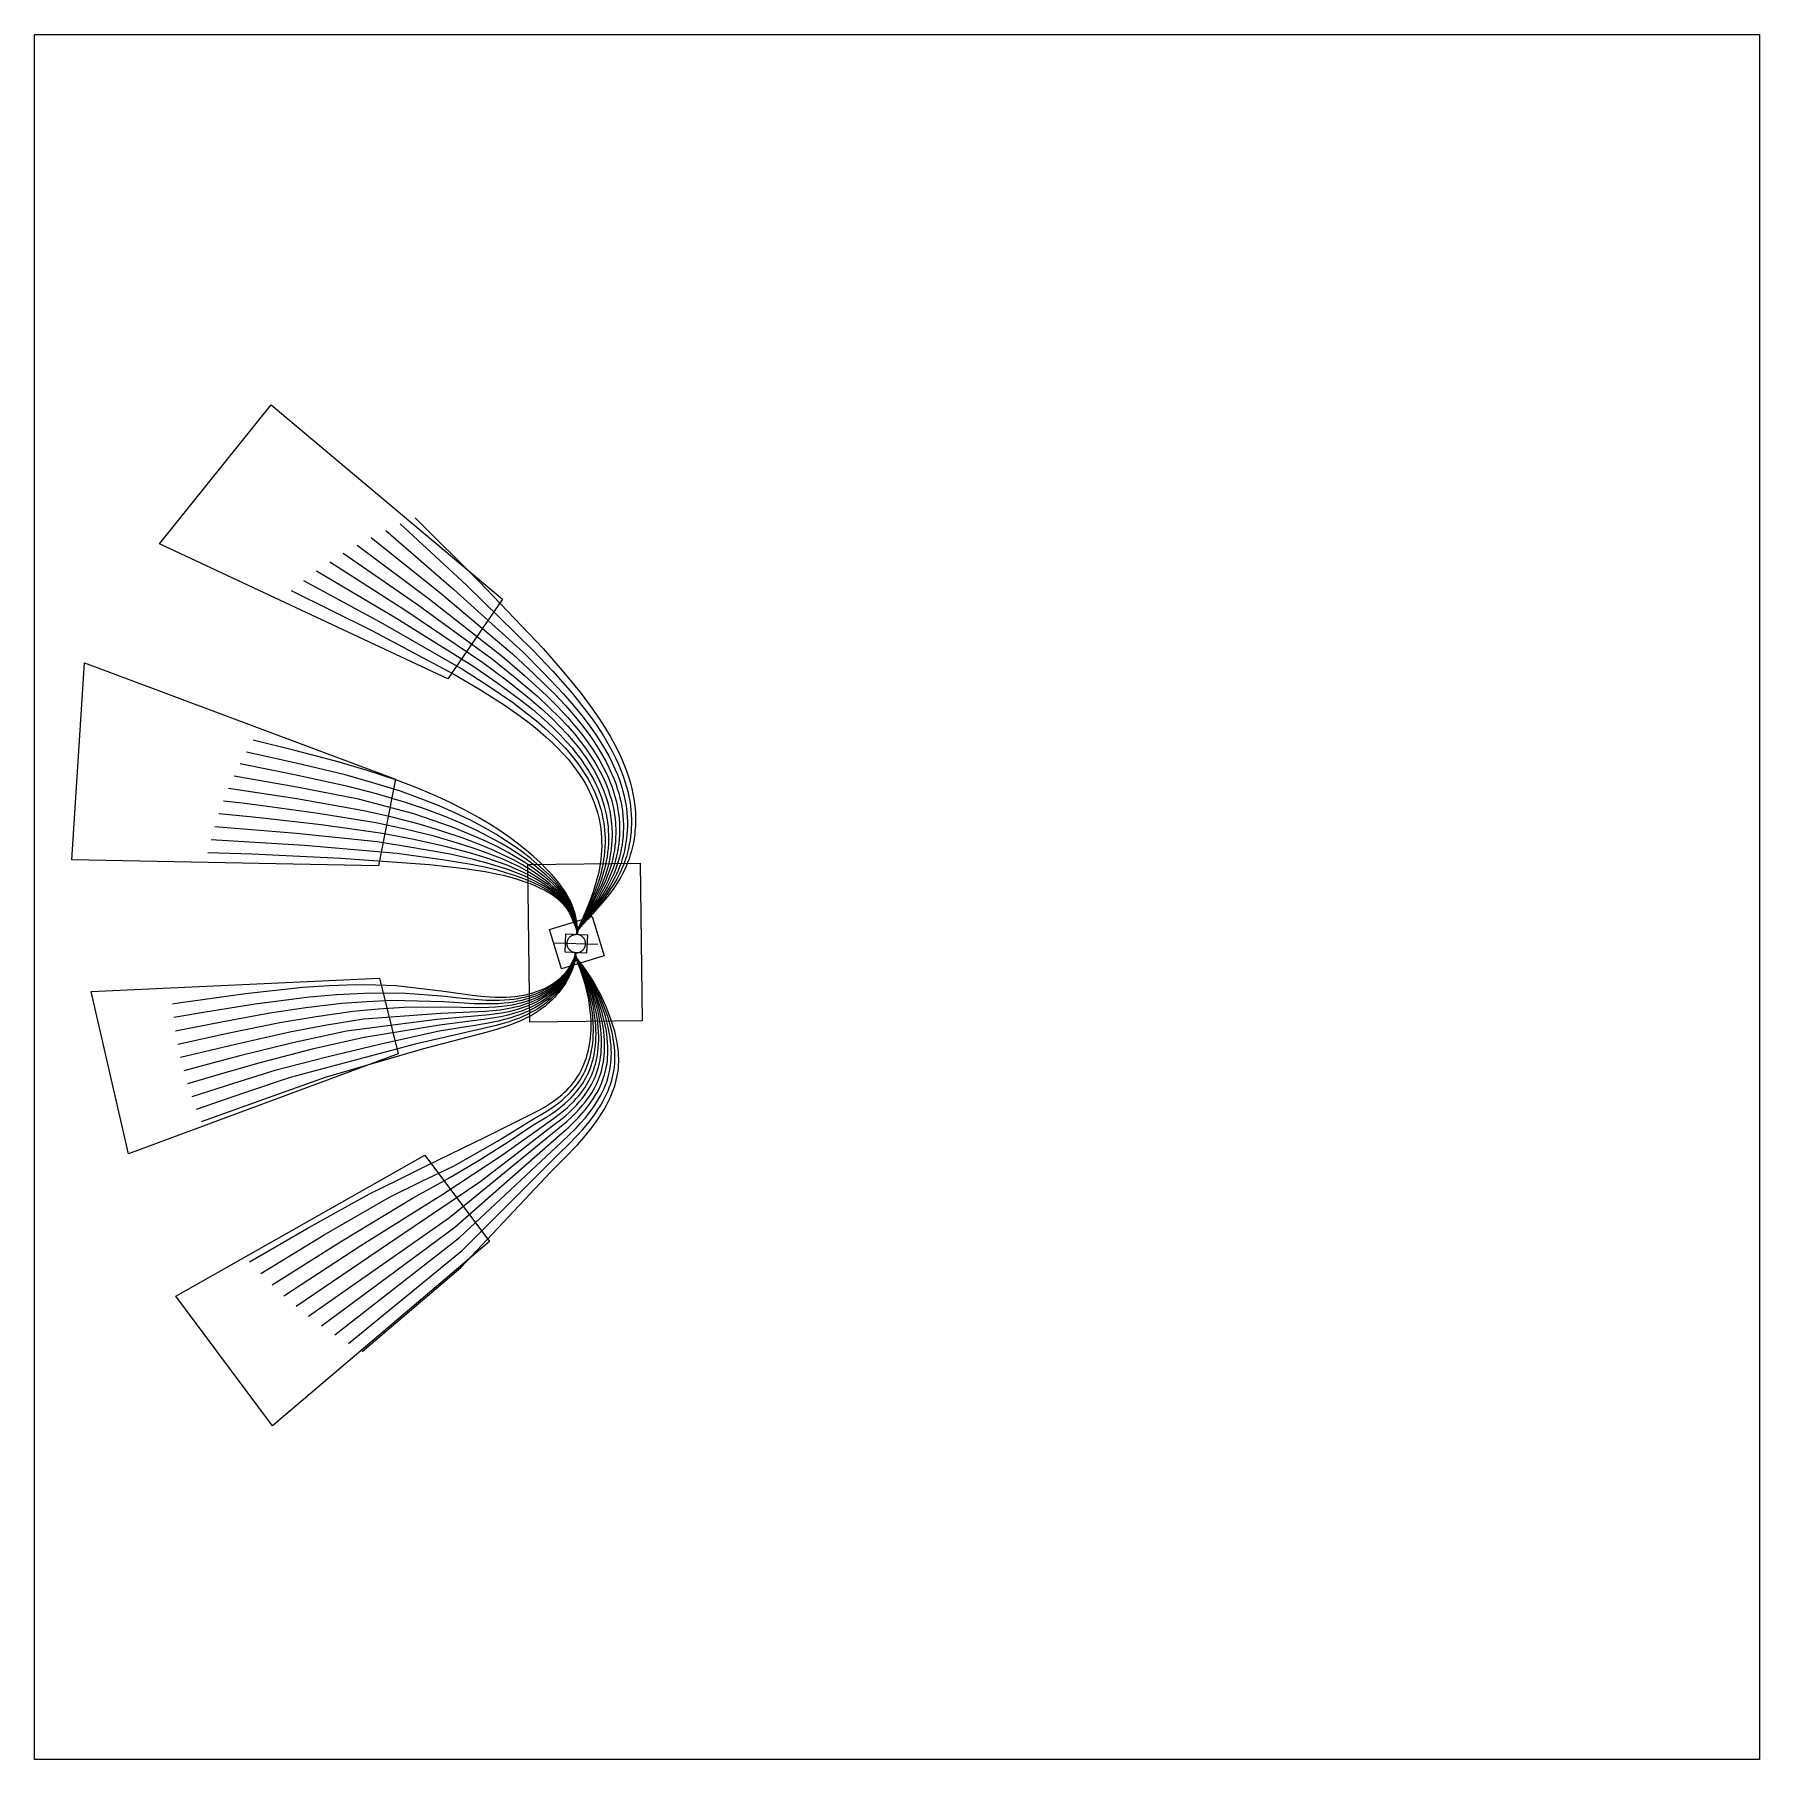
# Model space of a CAD drawing. Extents: x -22.5 to 22.5, y -22.5 to 22.5.
import ezdxf

# ---------------------------------------------------------------- set-up
doc = ezdxf.new("R2010")
doc.units = 0
doc.header["$MEASUREMENT"] = 0
for name, color, linetype, lineweight, true_color in [('AB Contacts', 40, 'Continuous', 0, 0xf2da00), ('AB-Ring', 30, 'Continuous', 0, 0xff8204), ('Delete', 1, 'Continuous', 0, 0xff0000), ('Virtual Electrodes', 80, 'Continuous', 0, 0x49ff0d)]:
    doc.layers.add(name, color=color, linetype=linetype, lineweight=lineweight, true_color=true_color)
doc.layers.add('Erase', color=7, linetype='Continuous', lineweight=0)
picture_1 = doc.add_image_def('image1.jpeg', size_in_pixel=(128, 128))

msp = doc.modelspace()

# ---------------------------------------------------------------- linework, layer by layer
at = {"layer": 'AB Contacts', "linetype": 'Continuous', "lineweight": 0, "ltscale": 0.125, "flags": 128}
for points in [[(-13.339, 9.564), (-11.558, 8.025), (-9.763, 6.397), (-9.227, 5.86), (-8.696, 5.302), (-8.436, 4.999), (-8.185, 4.693), (-8.012, 4.459), (-7.845, 4.223), (-7.722, 4.029), (-7.604, 3.834), (-7.513, 3.666), (-7.427, 3.497), (-7.358, 3.345), (-7.293, 3.192), (-7.243, 3.055), (-7.196, 2.918), (-7.159, 2.793), (-7.126, 2.667), (-7.1, 2.546), (-7.076, 2.425), (-7.06, 2.309), (-7.046, 2.193), (-7.039, 2.082), (-7.033, 1.971), (-7.034, 1.826), (-7.036, 1.75), (-7.044, 1.642), (-7.054, 1.533), (-7.07, 1.424), (-7.088, 1.315), (-7.111, 1.208), (-7.137, 1.102), (-7.167, 0.997), (-7.2, 0.893), (-7.238, 0.791), (-7.278, 0.69), (-7.321, 0.595), (-7.371, 0.491), (-7.435, 0.372), (-7.502, 0.255), (-7.6, 0.102), (-7.701, -0.049), (-8.113, -0.587), (-8.3, -0.826), (-8.305, -0.835), (-8.31, -0.844), (-8.314, -0.854), (-8.319, -0.864), (-8.323, -0.874), (-8.327, -0.885), (-8.331, -0.898), (-8.335, -0.912), (-8.342, -0.94), (-8.345, -0.956), (-8.346, -0.964), (-8.347, -0.969), (-8.347, -0.97), (-8.348, -0.97), (-8.348, -0.97), (-8.348, -0.97), (-8.348, -0.97), (-8.348, -0.97), (-8.348, -0.97), (-8.348, -0.97), (-8.348, -0.97), (-8.348, -0.97), (-8.348, -0.97), (-8.348, -0.97), (-8.348, -0.97), (-8.348, -0.97), (-8.348, -0.97), (-8.348, -0.97), (-8.348, -0.97), (-8.348, -0.97), (-8.348, -0.97), (-8.348, -0.97), (-8.348, -0.97), (-8.348, -0.97), (-8.348, -0.97), (-8.348, -0.97), (-8.348, -0.969), (-8.348, -0.969), (-8.344, -0.94), (-8.339, -0.864), (-8.339, -0.849), (-8.339, -0.833), (-8.341, -0.818), (-8.343, -0.803), (-8.355, -0.736), (-8.372, -0.652), (-8.391, -0.571), (-8.412, -0.487), (-8.429, -0.432), (-8.447, -0.378), (-8.468, -0.324), (-8.491, -0.27), (-8.517, -0.215), (-8.545, -0.16), (-8.577, -0.103), (-8.611, -0.046), (-8.652, 0.016), (-8.695, 0.077), (-8.747, 0.145), (-8.8, 0.211), (-8.87, 0.289), (-8.941, 0.366), (-9.047, 0.47), (-9.156, 0.571), (-9.311, 0.702), (-9.477, 0.837), (-9.667, 0.977), (-9.86, 1.112), (-10.097, 1.262), (-10.337, 1.407), (-10.627, 1.564), (-10.979, 1.743), (-11.395, 1.931), (-11.814, 2.109), (-12.329, 2.299), (-12.848, 2.478), (-13.581, 2.69), (-14.32, 2.886), (-15.717, 3.188), (-17.139, 3.47)], [(-12.957, 9.736), (-11.232, 8.134), (-9.496, 6.443), (-8.98, 5.887), (-8.469, 5.31), (-8.221, 4.999), (-7.981, 4.684), (-7.816, 4.444), (-7.658, 4.202), (-7.542, 4.004), (-7.431, 3.805), (-7.346, 3.634), (-7.266, 3.462), (-7.203, 3.307), (-7.143, 3.152), (-7.098, 3.014), (-7.056, 2.875), (-7.024, 2.748), (-6.995, 2.621), (-6.973, 2.499), (-6.954, 2.377), (-6.942, 2.261), (-6.932, 2.144), (-6.929, 2.033), (-6.927, 1.922), (-6.933, 1.775), (-6.938, 1.698), (-6.95, 1.59), (-6.964, 1.482), (-6.983, 1.375), (-7.005, 1.268), (-7.031, 1.164), (-7.06, 1.06), (-7.094, 0.958), (-7.13, 0.857), (-7.17, 0.758), (-7.213, 0.66), (-7.258, 0.567), (-7.311, 0.466), (-7.377, 0.354), (-7.445, 0.244), (-7.545, 0.097), (-7.649, -0.046), (-8.091, -0.582), (-8.295, -0.826), (-8.301, -0.834), (-8.306, -0.843), (-8.31, -0.852), (-8.315, -0.862), (-8.32, -0.872), (-8.324, -0.883), (-8.328, -0.895), (-8.333, -0.908), (-8.339, -0.931), (-8.342, -0.943), (-8.345, -0.959), (-8.347, -0.97), (-8.348, -0.97), (-8.348, -0.97), (-8.348, -0.97), (-8.348, -0.97), (-8.348, -0.97), (-8.348, -0.97), (-8.348, -0.97), (-8.348, -0.97), (-8.348, -0.97), (-8.348, -0.97), (-8.348, -0.97), (-8.348, -0.97), (-8.348, -0.97), (-8.348, -0.97), (-8.348, -0.97), (-8.348, -0.97), (-8.348, -0.97), (-8.348, -0.97), (-8.348, -0.97), (-8.348, -0.97), (-8.348, -0.97), (-8.348, -0.97), (-8.348, -0.97), (-8.348, -0.969), (-8.348, -0.969), (-8.343, -0.938), (-8.336, -0.86), (-8.336, -0.844), (-8.336, -0.828), (-8.337, -0.812), (-8.339, -0.796), (-8.35, -0.728), (-8.365, -0.642), (-8.381, -0.566), (-8.4, -0.484), (-8.417, -0.425), (-8.436, -0.367), (-8.457, -0.309), (-8.479, -0.252), (-8.507, -0.191), (-8.535, -0.132), (-8.569, -0.069), (-8.604, -0.007), (-8.646, 0.06), (-8.691, 0.126), (-8.746, 0.202), (-8.803, 0.276), (-8.881, 0.367), (-8.961, 0.456), (-9.075, 0.574), (-9.218, 0.713), (-9.384, 0.86), (-9.553, 1.003), (-9.754, 1.158), (-9.958, 1.308), (-10.21, 1.474), (-10.465, 1.635), (-10.709, 1.774), (-11.13, 2.001), (-11.533, 2.193), (-11.941, 2.375), (-12.443, 2.572), (-12.951, 2.757), (-13.671, 2.981), (-14.399, 3.189), (-15.673, 3.493), (-16.973, 3.782)], [(-12.569, 9.893), (-10.902, 8.231), (-9.228, 6.479), (-8.733, 5.905), (-8.243, 5.311), (-8.006, 4.991), (-7.778, 4.667), (-7.621, 4.422), (-7.472, 4.174), (-7.363, 3.972), (-7.259, 3.769), (-7.181, 3.596), (-7.107, 3.421), (-7.049, 3.264), (-6.995, 3.106), (-6.955, 2.967), (-6.918, 2.827), (-6.889, 2.692), (-6.864, 2.558), (-6.847, 2.435), (-6.833, 2.312), (-6.825, 2.196), (-6.82, 2.079), (-6.82, 1.968), (-6.823, 1.857), (-6.835, 1.711), (-6.843, 1.633), (-6.859, 1.525), (-6.878, 1.417), (-6.901, 1.311), (-6.927, 1.205), (-6.958, 1.102), (-6.991, 0.999), (-7.028, 0.898), (-7.068, 0.799), (-7.112, 0.703), (-7.158, 0.608), (-7.207, 0.519), (-7.263, 0.421), (-7.333, 0.312), (-7.406, 0.204), (-7.512, 0.062), (-7.622, -0.077), (-8.076, -0.587), (-8.289, -0.824), (-8.295, -0.832), (-8.301, -0.841), (-8.306, -0.849), (-8.31, -0.858), (-8.315, -0.868), (-8.32, -0.878), (-8.324, -0.889), (-8.329, -0.901), (-8.334, -0.917), (-8.338, -0.931), (-8.344, -0.954), (-8.347, -0.97), (-8.348, -0.97), (-8.348, -0.97), (-8.348, -0.97), (-8.348, -0.97), (-8.348, -0.97), (-8.348, -0.97), (-8.348, -0.97), (-8.348, -0.97), (-8.348, -0.97), (-8.348, -0.97), (-8.348, -0.97), (-8.348, -0.97), (-8.348, -0.97), (-8.348, -0.97), (-8.348, -0.97), (-8.348, -0.97), (-8.348, -0.97), (-8.348, -0.97), (-8.348, -0.97), (-8.348, -0.97), (-8.348, -0.97), (-8.348, -0.97), (-8.348, -0.97), (-8.348, -0.969), (-8.348, -0.969), (-8.342, -0.936), (-8.333, -0.854), (-8.333, -0.838), (-8.333, -0.822), (-8.334, -0.804), (-8.335, -0.787), (-8.345, -0.715), (-8.359, -0.626), (-8.372, -0.557), (-8.391, -0.47), (-8.408, -0.408), (-8.427, -0.347), (-8.449, -0.283), (-8.472, -0.221), (-8.5, -0.155), (-8.53, -0.091), (-8.566, -0.022), (-8.603, 0.047), (-8.65, 0.123), (-8.699, 0.199), (-8.761, 0.286), (-8.825, 0.371), (-8.919, 0.485), (-9.015, 0.596), (-9.151, 0.739), (-9.309, 0.899), (-9.484, 1.058), (-9.662, 1.214), (-9.873, 1.382), (-10.088, 1.544), (-10.352, 1.725), (-10.62, 1.9), (-10.901, 2.065), (-11.281, 2.278), (-11.673, 2.472), (-12.07, 2.657), (-12.569, 2.861), (-13.073, 3.054), (-13.824, 3.299), (-14.582, 3.527), (-15.677, 3.812), (-16.795, 4.087)], [(-14.083, 9.18), (-12.197, 7.773), (-10.29, 6.277), (-9.717, 5.779), (-9.146, 5.26), (-8.866, 4.977), (-8.593, 4.689), (-8.403, 4.468), (-8.22, 4.244), (-8.083, 4.06), (-7.952, 3.874), (-7.849, 3.713), (-7.751, 3.551), (-7.672, 3.404), (-7.596, 3.256), (-7.536, 3.123), (-7.479, 2.99), (-7.434, 2.867), (-7.392, 2.744), (-7.357, 2.626), (-7.325, 2.506), (-7.301, 2.392), (-7.279, 2.278), (-7.264, 2.168), (-7.251, 2.058), (-7.241, 1.913), (-7.238, 1.838), (-7.238, 1.729), (-7.241, 1.62), (-7.248, 1.51), (-7.259, 1.4), (-7.275, 1.29), (-7.293, 1.18), (-7.316, 1.072), (-7.342, 0.964), (-7.373, 0.858), (-7.407, 0.753), (-7.444, 0.652), (-7.488, 0.54), (-7.545, 0.413), (-7.606, 0.287), (-7.697, 0.119), (-7.791, -0.046), (-8.152, -0.594), (-8.309, -0.829), (-8.314, -0.839), (-8.318, -0.848), (-8.322, -0.859), (-8.326, -0.869), (-8.33, -0.881), (-8.333, -0.894), (-8.337, -0.908), (-8.34, -0.924), (-8.345, -0.953), (-8.348, -0.97), (-8.348, -0.97), (-8.348, -0.97), (-8.348, -0.97), (-8.348, -0.97), (-8.348, -0.97), (-8.348, -0.97), (-8.348, -0.97), (-8.348, -0.97), (-8.348, -0.97), (-8.348, -0.97), (-8.348, -0.97), (-8.348, -0.97), (-8.348, -0.97), (-8.348, -0.97), (-8.348, -0.97), (-8.348, -0.97), (-8.348, -0.97), (-8.348, -0.97), (-8.348, -0.97), (-8.348, -0.97), (-8.348, -0.97), (-8.348, -0.97), (-8.348, -0.969), (-8.348, -0.969), (-8.346, -0.943), (-8.343, -0.878), (-8.344, -0.862), (-8.345, -0.847), (-8.347, -0.833), (-8.349, -0.819), (-8.352, -0.803), (-8.355, -0.786), (-8.388, -0.661), (-8.429, -0.511), (-8.44, -0.48), (-8.462, -0.417), (-8.482, -0.37), (-8.503, -0.323), (-8.528, -0.274), (-8.554, -0.226), (-8.584, -0.177), (-8.614, -0.128), (-8.651, -0.077), (-8.688, -0.027), (-8.732, 0.028), (-8.777, 0.081), (-8.834, 0.141), (-8.892, 0.199), (-8.967, 0.268), (-9.044, 0.336), (-9.156, 0.425), (-9.27, 0.512), (-9.433, 0.624), (-9.606, 0.738), (-9.804, 0.855), (-10.005, 0.967), (-10.261, 1.095), (-10.52, 1.217), (-10.845, 1.352), (-11.316, 1.534), (-11.87, 1.719), (-12.427, 1.891), (-13.166, 2.08), (-13.91, 2.252), (-15.659, 2.558), (-17.438, 2.83)], [(-13.714, 9.378), (-11.88, 7.905), (-10.027, 6.342), (-9.472, 5.824), (-8.921, 5.285), (-8.651, 4.992), (-8.389, 4.695), (-8.207, 4.467), (-8.032, 4.237), (-7.902, 4.048), (-7.777, 3.857), (-7.681, 3.693), (-7.588, 3.527), (-7.514, 3.377), (-7.444, 3.226), (-7.389, 3.092), (-7.337, 2.957), (-7.296, 2.833), (-7.258, 2.708), (-7.228, 2.588), (-7.2, 2.468), (-7.18, 2.353), (-7.162, 2.237), (-7.15, 2.127), (-7.141, 2.017), (-7.137, 1.872), (-7.136, 1.796), (-7.14, 1.687), (-7.147, 1.578), (-7.158, 1.469), (-7.173, 1.359), (-7.192, 1.252), (-7.214, 1.144), (-7.241, 1.037), (-7.271, 0.93), (-7.305, 0.825), (-7.342, 0.721), (-7.382, 0.624), (-7.429, 0.516), (-7.49, 0.394), (-7.554, 0.272), (-7.648, 0.111), (-7.746, -0.047), (-8.133, -0.59), (-8.304, -0.827), (-8.309, -0.837), (-8.314, -0.846), (-8.318, -0.856), (-8.322, -0.866), (-8.326, -0.878), (-8.33, -0.889), (-8.334, -0.903), (-8.338, -0.918), (-8.344, -0.952), (-8.348, -0.97), (-8.348, -0.97), (-8.348, -0.97), (-8.348, -0.97), (-8.348, -0.97), (-8.348, -0.97), (-8.348, -0.97), (-8.348, -0.97), (-8.348, -0.97), (-8.348, -0.97), (-8.348, -0.97), (-8.348, -0.97), (-8.348, -0.97), (-8.348, -0.97), (-8.348, -0.97), (-8.348, -0.97), (-8.348, -0.97), (-8.348, -0.97), (-8.348, -0.97), (-8.348, -0.97), (-8.348, -0.97), (-8.348, -0.97), (-8.348, -0.97), (-8.348, -0.969), (-8.348, -0.969), (-8.345, -0.942), (-8.341, -0.874), (-8.341, -0.858), (-8.342, -0.843), (-8.344, -0.828), (-8.345, -0.813), (-8.349, -0.794), (-8.353, -0.776), (-8.382, -0.651), (-8.419, -0.506), (-8.43, -0.471), (-8.452, -0.406), (-8.472, -0.355), (-8.494, -0.304), (-8.519, -0.252), (-8.546, -0.201), (-8.576, -0.148), (-8.608, -0.096), (-8.646, -0.04), (-8.685, 0.015), (-8.733, 0.076), (-8.781, 0.135), (-8.843, 0.202), (-8.905, 0.268), (-8.99, 0.349), (-9.077, 0.428), (-9.201, 0.531), (-9.354, 0.652), (-9.53, 0.778), (-9.708, 0.9), (-9.923, 1.033), (-10.14, 1.16), (-10.424, 1.308), (-10.711, 1.45), (-11.011, 1.582), (-11.549, 1.804), (-12.074, 1.991), (-12.604, 2.166), (-13.322, 2.365), (-14.046, 2.548), (-15.656, 2.865), (-17.294, 3.153)], [(-14.798, 8.744), (-12.816, 7.475), (-10.807, 6.12), (-10.199, 5.664), (-9.593, 5.187), (-9.293, 4.924), (-9, 4.657), (-8.795, 4.45), (-8.596, 4.239), (-8.446, 4.065), (-8.302, 3.889), (-8.188, 3.736), (-8.078, 3.581), (-7.989, 3.44), (-7.902, 3.298), (-7.833, 3.17), (-7.768, 3.041), (-7.714, 2.922), (-7.663, 2.802), (-7.62, 2.687), (-7.58, 2.57), (-7.547, 2.458), (-7.517, 2.345), (-7.494, 2.237), (-7.473, 2.129), (-7.454, 1.985), (-7.445, 1.91), (-7.438, 1.802), (-7.433, 1.693), (-7.433, 1.583), (-7.436, 1.473), (-7.444, 1.362), (-7.454, 1.251), (-7.47, 1.14), (-7.488, 1.028), (-7.512, 0.917), (-7.539, 0.806), (-7.57, 0.699), (-7.607, 0.581), (-7.658, 0.443), (-7.712, 0.307), (-7.793, 0.126), (-7.879, -0.051), (-8.053, -0.371), (-8.225, -0.671), (-8.288, -0.776), (-8.308, -0.811), (-8.313, -0.821), (-8.318, -0.832), (-8.322, -0.842), (-8.326, -0.853), (-8.329, -0.864), (-8.333, -0.875), (-8.336, -0.888), (-8.339, -0.902), (-8.342, -0.926), (-8.344, -0.938), (-8.346, -0.957), (-8.348, -0.97), (-8.348, -0.97), (-8.348, -0.97), (-8.348, -0.97), (-8.348, -0.97), (-8.348, -0.97), (-8.348, -0.97), (-8.348, -0.97), (-8.348, -0.97), (-8.348, -0.97), (-8.348, -0.97), (-8.348, -0.97), (-8.348, -0.97), (-8.348, -0.97), (-8.348, -0.97), (-8.348, -0.97), (-8.348, -0.97), (-8.348, -0.97), (-8.348, -0.97), (-8.348, -0.97), (-8.348, -0.97), (-8.348, -0.97), (-8.348, -0.97), (-8.348, -0.97), (-8.348, -0.969), (-8.348, -0.969), (-8.347, -0.945), (-8.347, -0.886), (-8.348, -0.871), (-8.35, -0.857), (-8.352, -0.843), (-8.354, -0.83), (-8.357, -0.816), (-8.361, -0.802), (-8.401, -0.676), (-8.45, -0.521), (-8.461, -0.494), (-8.484, -0.435), (-8.504, -0.393), (-8.525, -0.351), (-8.548, -0.31), (-8.572, -0.268), (-8.6, -0.226), (-8.629, -0.184), (-8.661, -0.141), (-8.695, -0.098), (-8.735, -0.053), (-8.775, -0.01), (-8.824, 0.039), (-8.874, 0.086), (-8.936, 0.139), (-8.999, 0.191), (-9.081, 0.251), (-9.164, 0.31), (-9.285, 0.387), (-9.414, 0.464), (-9.586, 0.557), (-9.76, 0.646), (-9.965, 0.739), (-10.172, 0.827), (-10.449, 0.93), (-10.729, 1.026), (-11.117, 1.14), (-11.791, 1.32), (-12.602, 1.497), (-13.418, 1.655), (-15.02, 1.88), (-16.633, 2.067), (-17.153, 2.118), (-17.69, 2.17)], [(-14.444, 8.968), (-12.509, 7.629), (-10.55, 6.203), (-9.959, 5.726), (-9.37, 5.228), (-9.08, 4.955), (-8.797, 4.677), (-8.599, 4.462), (-8.408, 4.245), (-8.265, 4.066), (-8.127, 3.885), (-8.018, 3.728), (-7.915, 3.569), (-7.83, 3.425), (-7.749, 3.279), (-7.684, 3.149), (-7.623, 3.018), (-7.573, 2.897), (-7.527, 2.776), (-7.488, 2.659), (-7.452, 2.541), (-7.424, 2.427), (-7.398, 2.314), (-7.378, 2.205), (-7.361, 2.095), (-7.347, 1.951), (-7.341, 1.876), (-7.337, 1.767), (-7.336, 1.658), (-7.34, 1.548), (-7.347, 1.438), (-7.358, 1.328), (-7.373, 1.217), (-7.393, 1.107), (-7.415, 0.996), (-7.443, 0.887), (-7.473, 0.779), (-7.507, 0.674), (-7.549, 0.557), (-7.604, 0.424), (-7.662, 0.292), (-7.749, 0.117), (-7.84, -0.056), (-8.048, -0.405), (-8.252, -0.73), (-8.288, -0.785), (-8.303, -0.809), (-8.308, -0.82), (-8.313, -0.83), (-8.318, -0.84), (-8.322, -0.85), (-8.326, -0.861), (-8.329, -0.872), (-8.333, -0.884), (-8.336, -0.897), (-8.339, -0.913), (-8.342, -0.929), (-8.345, -0.954), (-8.348, -0.97), (-8.348, -0.97), (-8.348, -0.97), (-8.348, -0.97), (-8.348, -0.97), (-8.348, -0.97), (-8.348, -0.97), (-8.348, -0.97), (-8.348, -0.97), (-8.348, -0.97), (-8.348, -0.97), (-8.348, -0.97), (-8.348, -0.97), (-8.348, -0.97), (-8.348, -0.97), (-8.348, -0.97), (-8.348, -0.97), (-8.348, -0.97), (-8.348, -0.97), (-8.348, -0.97), (-8.348, -0.97), (-8.348, -0.97), (-8.348, -0.97), (-8.348, -0.97), (-8.348, -0.969), (-8.348, -0.969), (-8.346, -0.944), (-8.345, -0.882), (-8.346, -0.867), (-8.347, -0.853), (-8.349, -0.839), (-8.351, -0.826), (-8.354, -0.81), (-8.358, -0.796), (-8.394, -0.671), (-8.439, -0.519), (-8.449, -0.491), (-8.472, -0.429), (-8.492, -0.385), (-8.512, -0.342), (-8.536, -0.296), (-8.561, -0.252), (-8.589, -0.206), (-8.619, -0.16), (-8.653, -0.114), (-8.688, -0.068), (-8.73, -0.019), (-8.773, 0.03), (-8.824, 0.083), (-8.877, 0.135), (-8.943, 0.194), (-9.01, 0.251), (-9.101, 0.322), (-9.194, 0.39), (-9.325, 0.478), (-9.487, 0.58), (-9.668, 0.684), (-9.851, 0.783), (-10.076, 0.891), (-10.302, 0.993), (-10.624, 1.121), (-10.95, 1.241), (-11.374, 1.377), (-12.075, 1.584), (-12.832, 1.767), (-13.595, 1.933), (-15.101, 2.178), (-16.616, 2.388), (-17.084, 2.444), (-17.57, 2.502)], [(-15.48, 8.257), (-13.413, 7.134), (-11.311, 5.926), (-10.672, 5.515), (-10.033, 5.082), (-9.715, 4.841), (-9.404, 4.595), (-9.184, 4.403), (-8.97, 4.208), (-8.809, 4.045), (-8.652, 3.879), (-8.528, 3.735), (-8.407, 3.588), (-8.307, 3.454), (-8.211, 3.318), (-8.133, 3.196), (-8.059, 3.072), (-7.996, 2.957), (-7.937, 2.841), (-7.886, 2.729), (-7.838, 2.616), (-7.798, 2.506), (-7.76, 2.396), (-7.729, 2.29), (-7.701, 2.183), (-7.671, 2.042), (-7.657, 1.967), (-7.642, 1.86), (-7.63, 1.752), (-7.622, 1.641), (-7.617, 1.529), (-7.617, 1.416), (-7.62, 1.303), (-7.628, 1.189), (-7.639, 1.075), (-7.655, 0.96), (-7.675, 0.846), (-7.699, 0.733), (-7.729, 0.607), (-7.772, 0.46), (-7.818, 0.313), (-7.89, 0.119), (-7.966, -0.072), (-8.111, -0.39), (-8.255, -0.687), (-8.302, -0.781), (-8.318, -0.813), (-8.322, -0.824), (-8.326, -0.836), (-8.33, -0.847), (-8.333, -0.858), (-8.336, -0.87), (-8.339, -0.883), (-8.341, -0.898), (-8.343, -0.913), (-8.346, -0.951), (-8.348, -0.97), (-8.348, -0.97), (-8.348, -0.97), (-8.348, -0.97), (-8.348, -0.97), (-8.348, -0.97), (-8.348, -0.97), (-8.348, -0.97), (-8.348, -0.97), (-8.348, -0.97), (-8.348, -0.97), (-8.348, -0.97), (-8.348, -0.97), (-8.348, -0.97), (-8.348, -0.97), (-8.348, -0.97), (-8.348, -0.97), (-8.348, -0.97), (-8.348, -0.97), (-8.348, -0.97), (-8.348, -0.97), (-8.348, -0.97), (-8.348, -0.969), (-8.348, -0.969), (-8.348, -0.946), (-8.351, -0.887), (-8.353, -0.873), (-8.355, -0.859), (-8.357, -0.847), (-8.36, -0.835), (-8.364, -0.822), (-8.368, -0.809), (-8.417, -0.676), (-8.479, -0.513), (-8.49, -0.487), (-8.513, -0.437), (-8.533, -0.399), (-8.554, -0.362), (-8.578, -0.324), (-8.602, -0.288), (-8.629, -0.251), (-8.657, -0.214), (-8.689, -0.177), (-8.721, -0.14), (-8.76, -0.101), (-8.799, -0.063), (-8.844, -0.023), (-8.89, 0.016), (-8.945, 0.059), (-9.001, 0.1), (-9.072, 0.147), (-9.144, 0.192), (-9.238, 0.245), (-9.335, 0.297), (-9.466, 0.359), (-9.625, 0.43), (-9.803, 0.5), (-9.982, 0.565), (-10.203, 0.634), (-10.424, 0.698), (-10.764, 0.777), (-11.105, 0.849), (-11.86, 0.971), (-13.045, 1.139), (-15.456, 1.342), (-17.894, 1.494)], [(-15.143, 8.507), (-13.118, 7.31), (-11.061, 6.028), (-10.437, 5.594), (-9.814, 5.138), (-9.504, 4.887), (-9.202, 4.629), (-8.99, 4.43), (-8.783, 4.227), (-8.628, 4.058), (-8.477, 3.887), (-8.358, 3.738), (-8.243, 3.588), (-8.148, 3.45), (-8.057, 3.311), (-7.983, 3.186), (-7.913, 3.059), (-7.855, 2.942), (-7.799, 2.824), (-7.753, 2.71), (-7.708, 2.595), (-7.672, 2.485), (-7.638, 2.373), (-7.611, 2.266), (-7.587, 2.158), (-7.562, 2.015), (-7.551, 1.941), (-7.539, 1.833), (-7.531, 1.724), (-7.527, 1.613), (-7.526, 1.501), (-7.53, 1.388), (-7.537, 1.275), (-7.549, 1.162), (-7.564, 1.048), (-7.585, 0.934), (-7.608, 0.82), (-7.636, 0.708), (-7.671, 0.584), (-7.719, 0.441), (-7.77, 0.298), (-7.848, 0.109), (-7.93, -0.077), (-8.1, -0.414), (-8.267, -0.727), (-8.299, -0.786), (-8.313, -0.811), (-8.317, -0.822), (-8.322, -0.833), (-8.326, -0.844), (-8.329, -0.855), (-8.332, -0.866), (-8.336, -0.878), (-8.338, -0.892), (-8.341, -0.907), (-8.344, -0.935), (-8.346, -0.951), (-8.347, -0.962), (-8.348, -0.97), (-8.348, -0.97), (-8.348, -0.97), (-8.348, -0.97), (-8.348, -0.97), (-8.348, -0.97), (-8.348, -0.97), (-8.348, -0.97), (-8.348, -0.97), (-8.348, -0.97), (-8.348, -0.97), (-8.348, -0.97), (-8.348, -0.97), (-8.348, -0.97), (-8.348, -0.97), (-8.348, -0.97), (-8.348, -0.97), (-8.348, -0.97), (-8.348, -0.97), (-8.348, -0.97), (-8.348, -0.97), (-8.348, -0.97), (-8.348, -0.97), (-8.348, -0.969), (-8.348, -0.969), (-8.347, -0.945), (-8.349, -0.882), (-8.351, -0.868), (-8.353, -0.855), (-8.355, -0.842), (-8.358, -0.829), (-8.362, -0.816), (-8.366, -0.802), (-8.412, -0.669), (-8.469, -0.506), (-8.481, -0.477), (-8.503, -0.428), (-8.523, -0.388), (-8.544, -0.349), (-8.568, -0.309), (-8.592, -0.271), (-8.62, -0.23), (-8.65, -0.191), (-8.683, -0.15), (-8.717, -0.11), (-8.757, -0.068), (-8.798, -0.026), (-8.846, 0.018), (-8.895, 0.061), (-8.955, 0.109), (-9.016, 0.155), (-9.094, 0.209), (-9.174, 0.261), (-9.286, 0.327), (-9.4, 0.39), (-9.555, 0.467), (-9.729, 0.549), (-9.925, 0.63), (-10.122, 0.706), (-10.377, 0.791), (-10.634, 0.869), (-11.046, 0.974), (-11.66, 1.114), (-12.61, 1.286), (-13.565, 1.437), (-15.668, 1.656), (-17.798, 1.834)], [(-15.808, 7.996), (-13.702, 6.948), (-11.558, 5.816), (-10.905, 5.427), (-10.25, 5.017), (-9.923, 4.788), (-9.604, 4.553), (-9.377, 4.369), (-9.157, 4.182), (-8.989, 4.025), (-8.827, 3.865), (-8.697, 3.725), (-8.572, 3.583), (-8.467, 3.452), (-8.366, 3.32), (-8.284, 3.2), (-8.205, 3.08), (-8.139, 2.967), (-8.075, 2.853), (-8.02, 2.743), (-7.968, 2.632), (-7.924, 2.524), (-7.882, 2.415), (-7.848, 2.31), (-7.816, 2.204), (-7.781, 2.064), (-7.765, 1.99), (-7.746, 1.884), (-7.73, 1.776), (-7.718, 1.665), (-7.709, 1.554), (-7.705, 1.441), (-7.704, 1.328), (-7.708, 1.212), (-7.715, 1.096), (-7.728, 0.979), (-7.743, 0.862), (-7.764, 0.745), (-7.79, 0.615), (-7.829, 0.464), (-7.871, 0.313), (-7.937, 0.112), (-8.008, -0.085), (-8.138, -0.401), (-8.268, -0.696), (-8.308, -0.783), (-8.322, -0.814), (-8.326, -0.826), (-8.33, -0.837), (-8.333, -0.849), (-8.336, -0.86), (-8.339, -0.873), (-8.341, -0.886), (-8.343, -0.901), (-8.345, -0.917), (-8.347, -0.952), (-8.348, -0.97), (-8.348, -0.97), (-8.348, -0.97), (-8.348, -0.97), (-8.348, -0.97), (-8.348, -0.97), (-8.348, -0.97), (-8.348, -0.97), (-8.348, -0.97), (-8.348, -0.97), (-8.348, -0.97), (-8.348, -0.97), (-8.348, -0.97), (-8.348, -0.97), (-8.348, -0.97), (-8.348, -0.97), (-8.348, -0.97), (-8.348, -0.97), (-8.348, -0.97), (-8.348, -0.97), (-8.348, -0.97), (-8.348, -0.97), (-8.348, -0.969), (-8.348, -0.969), (-8.348, -0.947), (-8.352, -0.893), (-8.354, -0.879), (-8.356, -0.866), (-8.359, -0.854), (-8.362, -0.842), (-8.365, -0.829), (-8.369, -0.818), (-8.376, -0.801), (-8.382, -0.784), (-8.437, -0.65), (-8.52, -0.454), (-8.54, -0.417), (-8.56, -0.382), (-8.583, -0.346), (-8.607, -0.311), (-8.634, -0.275), (-8.661, -0.241), (-8.691, -0.206), (-8.722, -0.172), (-8.758, -0.136), (-8.795, -0.101), (-8.838, -0.064), (-8.882, -0.028), (-8.934, 0.011), (-8.986, 0.048), (-9.05, 0.089), (-9.115, 0.129), (-9.198, 0.174), (-9.283, 0.217), (-9.401, 0.271), (-9.52, 0.322), (-9.677, 0.381), (-9.846, 0.44), (-10.038, 0.497), (-10.231, 0.549), (-10.487, 0.605), (-10.743, 0.656), (-11.275, 0.732), (-12.194, 0.841), (-14.508, 1.005), (-16.833, 1.116), (-17.397, 1.133), (-17.978, 1.15)], [(-16.887, -9.521), (-15.343, -8.618), (-13.759, -7.742), (-13.01, -7.381), (-12.266, -7.005), (-10.727, -6.256), (-9.475, -5.634), (-9.335, -5.559), (-9.198, -5.482), (-9.092, -5.414), (-8.987, -5.345), (-8.902, -5.283), (-8.819, -5.219), (-8.747, -5.157), (-8.676, -5.094), (-8.616, -5.035), (-8.557, -4.974), (-8.504, -4.914), (-8.452, -4.852), (-8.407, -4.792), (-8.363, -4.73), (-8.324, -4.67), (-8.286, -4.609), (-8.243, -4.529), (-8.219, -4.483), (-8.188, -4.415), (-8.159, -4.347), (-8.131, -4.272), (-8.104, -4.195), (-8.08, -4.113), (-8.057, -4.03), (-8.038, -3.941), (-8.02, -3.851), (-8.006, -3.755), (-7.994, -3.659), (-7.987, -3.571), (-7.98, -3.456), (-7.98, -3.342), (-7.981, -3.228), (-7.99, -3.099), (-8.001, -2.969), (-8.02, -2.825), (-8.043, -2.681), (-8.075, -2.525), (-8.111, -2.371), (-8.156, -2.211), (-8.204, -2.054), (-8.258, -1.904), (-8.313, -1.76), (-8.364, -1.643), (-8.379, -1.605), (-8.381, -1.597), (-8.384, -1.588), (-8.386, -1.58), (-8.387, -1.572), (-8.389, -1.564), (-8.39, -1.555), (-8.39, -1.547), (-8.391, -1.537), (-8.391, -1.528), (-8.391, -1.517), (-8.39, -1.506), (-8.389, -1.494), (-8.386, -1.466), (-8.383, -1.45), (-8.383, -1.45), (-8.383, -1.45), (-8.383, -1.45), (-8.383, -1.45), (-8.383, -1.45), (-8.383, -1.45), (-8.383, -1.45), (-8.383, -1.45), (-8.383, -1.45), (-8.383, -1.45), (-8.383, -1.45), (-8.383, -1.45), (-8.383, -1.45), (-8.383, -1.45), (-8.383, -1.45), (-8.383, -1.45), (-8.383, -1.45), (-8.383, -1.45), (-8.383, -1.45), (-8.383, -1.45), (-8.383, -1.45), (-8.383, -1.45), (-8.383, -1.45), (-8.383, -1.45), (-8.383, -1.45), (-8.384, -1.453), (-8.385, -1.458), (-8.391, -1.483), (-8.405, -1.538), (-8.412, -1.559), (-8.419, -1.578), (-8.426, -1.597), (-8.433, -1.614), (-8.462, -1.671), (-8.5, -1.743), (-8.534, -1.803), (-8.57, -1.863), (-8.586, -1.887), (-8.622, -1.938), (-8.65, -1.974), (-8.679, -2.009), (-8.711, -2.044), (-8.743, -2.078), (-8.779, -2.112), (-8.816, -2.146), (-8.856, -2.179), (-8.896, -2.212), (-8.941, -2.244), (-8.987, -2.275), (-9.037, -2.306), (-9.088, -2.336), (-9.145, -2.366), (-9.203, -2.395), (-9.269, -2.424), (-9.336, -2.451), (-9.411, -2.477), (-9.486, -2.502), (-9.573, -2.526), (-9.66, -2.548), (-9.745, -2.566), (-9.856, -2.586), (-9.964, -2.6), (-10.073, -2.611), (-10.196, -2.618), (-10.319, -2.623), (-10.472, -2.62), (-10.625, -2.615), (-10.853, -2.595), (-11.081, -2.57), (-11.825, -2.463), (-13.066, -2.321), (-13.593, -2.302), (-14.121, -2.295), (-14.81, -2.319), (-15.499, -2.359), (-16.993, -2.527), (-18.488, -2.731), (-18.685, -2.761), (-18.9, -2.794)], [(-16.6, -9.826), (-14.943, -8.817), (-13.238, -7.834), (-12.417, -7.42), (-11.573, -7.018), (-10.422, -6.366), (-9.468, -5.779), (-9.308, -5.689), (-9.151, -5.596), (-9.033, -5.518), (-8.917, -5.438), (-8.826, -5.368), (-8.737, -5.297), (-8.663, -5.231), (-8.59, -5.163), (-8.528, -5.099), (-8.467, -5.034), (-8.415, -4.973), (-8.365, -4.911), (-8.321, -4.85), (-8.278, -4.788), (-8.241, -4.728), (-8.204, -4.667), (-8.171, -4.604), (-8.139, -4.539), (-8.11, -4.474), (-8.082, -4.407), (-8.056, -4.333), (-8.031, -4.259), (-8.008, -4.177), (-7.987, -4.095), (-7.968, -4.005), (-7.952, -3.914), (-7.939, -3.818), (-7.928, -3.721), (-7.922, -3.62), (-7.918, -3.511), (-7.919, -3.398), (-7.922, -3.284), (-7.932, -3.155), (-7.946, -3.026), (-7.967, -2.881), (-7.992, -2.738), (-8.027, -2.582), (-8.065, -2.428), (-8.113, -2.268), (-8.164, -2.11), (-8.221, -1.959), (-8.28, -1.813), (-8.354, -1.652), (-8.376, -1.603), (-8.378, -1.595), (-8.381, -1.586), (-8.383, -1.578), (-8.385, -1.57), (-8.386, -1.562), (-8.387, -1.554), (-8.388, -1.545), (-8.389, -1.536), (-8.389, -1.526), (-8.389, -1.516), (-8.389, -1.504), (-8.388, -1.491), (-8.385, -1.466), (-8.383, -1.45), (-8.383, -1.45), (-8.383, -1.45), (-8.383, -1.45), (-8.383, -1.45), (-8.383, -1.45), (-8.383, -1.45), (-8.383, -1.45), (-8.383, -1.45), (-8.383, -1.45), (-8.383, -1.45), (-8.383, -1.45), (-8.383, -1.45), (-8.383, -1.45), (-8.383, -1.45), (-8.383, -1.45), (-8.383, -1.45), (-8.383, -1.45), (-8.383, -1.45), (-8.383, -1.45), (-8.383, -1.45), (-8.383, -1.45), (-8.383, -1.45), (-8.383, -1.45), (-8.383, -1.45), (-8.383, -1.45), (-8.384, -1.453), (-8.385, -1.456), (-8.39, -1.483), (-8.404, -1.544), (-8.411, -1.565), (-8.417, -1.585), (-8.424, -1.604), (-8.432, -1.623), (-8.458, -1.678), (-8.493, -1.748), (-8.525, -1.807), (-8.559, -1.866), (-8.575, -1.892), (-8.612, -1.946), (-8.641, -1.986), (-8.672, -2.024), (-8.705, -2.062), (-8.738, -2.099), (-8.775, -2.136), (-8.813, -2.172), (-8.854, -2.208), (-8.897, -2.243), (-8.944, -2.278), (-8.992, -2.312), (-9.044, -2.346), (-9.098, -2.379), (-9.157, -2.411), (-9.218, -2.443), (-9.286, -2.474), (-9.355, -2.504), (-9.434, -2.533), (-9.513, -2.561), (-9.602, -2.588), (-9.691, -2.612), (-9.786, -2.633), (-9.889, -2.654), (-9.998, -2.67), (-10.108, -2.684), (-10.239, -2.694), (-10.371, -2.701), (-10.538, -2.702), (-10.706, -2.699), (-11.018, -2.678), (-11.331, -2.649), (-11.88, -2.591), (-12.812, -2.518), (-13.361, -2.509), (-13.909, -2.514), (-14.618, -2.554), (-15.327, -2.61), (-16.74, -2.799), (-18.152, -3.02), (-18.5, -3.081), (-18.866, -3.145)], [(-16.303, -10.121), (-14.492, -8.975), (-12.622, -7.852), (-11.65, -7.308), (-10.902, -6.868), (-10.172, -6.406), (-9.496, -5.954), (-9.306, -5.843), (-9.12, -5.729), (-8.991, -5.64), (-8.864, -5.55), (-8.766, -5.472), (-8.671, -5.393), (-8.59, -5.319), (-8.512, -5.244), (-8.447, -5.176), (-8.385, -5.106), (-8.331, -5.041), (-8.28, -4.975), (-8.234, -4.91), (-8.19, -4.844), (-8.151, -4.779), (-8.114, -4.714), (-8.082, -4.651), (-8.051, -4.587), (-8.017, -4.504), (-7.997, -4.454), (-7.973, -4.382), (-7.95, -4.309), (-7.929, -4.229), (-7.91, -4.148), (-7.893, -4.06), (-7.879, -3.972), (-7.868, -3.875), (-7.859, -3.777), (-7.854, -3.673), (-7.851, -3.568), (-7.854, -3.468), (-7.86, -3.338), (-7.872, -3.209), (-7.888, -3.08), (-7.912, -2.936), (-7.939, -2.793), (-7.977, -2.638), (-8.017, -2.484), (-8.067, -2.325), (-8.121, -2.17), (-8.181, -2.018), (-8.243, -1.871), (-8.343, -1.663), (-8.373, -1.6), (-8.376, -1.592), (-8.378, -1.584), (-8.38, -1.576), (-8.382, -1.568), (-8.384, -1.56), (-8.385, -1.551), (-8.386, -1.542), (-8.387, -1.533), (-8.388, -1.523), (-8.388, -1.513), (-8.388, -1.499), (-8.387, -1.488), (-8.385, -1.465), (-8.383, -1.45), (-8.383, -1.45), (-8.383, -1.45), (-8.383, -1.45), (-8.383, -1.45), (-8.383, -1.45), (-8.383, -1.45), (-8.383, -1.45), (-8.383, -1.45), (-8.383, -1.45), (-8.383, -1.45), (-8.383, -1.45), (-8.383, -1.45), (-8.383, -1.45), (-8.383, -1.45), (-8.383, -1.45), (-8.383, -1.45), (-8.383, -1.45), (-8.383, -1.45), (-8.383, -1.45), (-8.383, -1.45), (-8.383, -1.45), (-8.383, -1.45), (-8.383, -1.45), (-8.383, -1.45), (-8.383, -1.45), (-8.383, -1.45), (-8.383, -1.451), (-8.384, -1.451), (-8.39, -1.485), (-8.408, -1.567), (-8.414, -1.587), (-8.42, -1.606), (-8.43, -1.631), (-8.44, -1.656), (-8.472, -1.724), (-8.51, -1.801), (-8.537, -1.85), (-8.567, -1.902), (-8.595, -1.945), (-8.624, -1.987), (-8.656, -2.029), (-8.688, -2.07), (-8.724, -2.11), (-8.76, -2.15), (-8.799, -2.188), (-8.839, -2.226), (-8.884, -2.264), (-8.929, -2.302), (-8.981, -2.34), (-9.033, -2.376), (-9.09, -2.413), (-9.148, -2.448), (-9.213, -2.483), (-9.28, -2.517), (-9.355, -2.551), (-9.43, -2.583), (-9.515, -2.615), (-9.6, -2.644), (-9.683, -2.668), (-9.789, -2.697), (-9.894, -2.719), (-9.999, -2.74), (-10.123, -2.757), (-10.246, -2.772), (-10.401, -2.783), (-10.556, -2.79), (-10.792, -2.789), (-11.029, -2.783), (-11.822, -2.739), (-13.182, -2.703), (-13.832, -2.734), (-14.481, -2.781), (-15.422, -2.895), (-16.361, -3.032), (-17.582, -3.255), (-18.819, -3.496)], [(-15.994, -10.404), (-13.963, -9.07), (-11.851, -7.753), (-10.292, -6.722), (-9.106, -5.882), (-8.957, -5.777), (-8.812, -5.669), (-8.703, -5.58), (-8.598, -5.489), (-8.515, -5.411), (-8.434, -5.331), (-8.368, -5.258), (-8.303, -5.184), (-8.248, -5.114), (-8.194, -5.044), (-8.147, -4.975), (-8.101, -4.904), (-8.064, -4.84), (-8.028, -4.774), (-7.995, -4.707), (-7.963, -4.639), (-7.933, -4.563), (-7.911, -4.505), (-7.888, -4.434), (-7.867, -4.363), (-7.848, -4.285), (-7.831, -4.206), (-7.816, -4.119), (-7.803, -4.031), (-7.793, -3.935), (-7.786, -3.838), (-7.782, -3.733), (-7.782, -3.628), (-7.785, -3.529), (-7.794, -3.399), (-7.808, -3.271), (-7.825, -3.143), (-7.851, -2.999), (-7.881, -2.857), (-7.92, -2.701), (-7.964, -2.547), (-8.017, -2.386), (-8.074, -2.228), (-8.137, -2.075), (-8.202, -1.927), (-8.266, -1.797), (-8.332, -1.672), (-8.351, -1.637), (-8.363, -1.615), (-8.367, -1.607), (-8.37, -1.598), (-8.373, -1.59), (-8.376, -1.582), (-8.378, -1.574), (-8.38, -1.566), (-8.382, -1.558), (-8.383, -1.549), (-8.384, -1.541), (-8.385, -1.531), (-8.386, -1.521), (-8.386, -1.511), (-8.386, -1.495), (-8.386, -1.485), (-8.384, -1.464), (-8.383, -1.45), (-8.383, -1.45), (-8.383, -1.45), (-8.383, -1.45), (-8.383, -1.45), (-8.383, -1.45), (-8.383, -1.45), (-8.383, -1.45), (-8.383, -1.45), (-8.383, -1.45), (-8.383, -1.45), (-8.383, -1.45), (-8.383, -1.45), (-8.383, -1.45), (-8.383, -1.45), (-8.383, -1.45), (-8.383, -1.45), (-8.383, -1.45), (-8.383, -1.45), (-8.383, -1.45), (-8.383, -1.45), (-8.383, -1.45), (-8.383, -1.45), (-8.383, -1.45), (-8.383, -1.45), (-8.383, -1.45), (-8.383, -1.45), (-8.383, -1.451), (-8.384, -1.451), (-8.39, -1.488), (-8.407, -1.575), (-8.413, -1.596), (-8.419, -1.615), (-8.429, -1.644), (-8.442, -1.676), (-8.47, -1.739), (-8.502, -1.806), (-8.528, -1.856), (-8.559, -1.912), (-8.587, -1.957), (-8.616, -2.001), (-8.648, -2.045), (-8.681, -2.088), (-8.718, -2.132), (-8.756, -2.174), (-8.796, -2.216), (-8.838, -2.258), (-8.884, -2.299), (-8.932, -2.339), (-8.985, -2.38), (-9.039, -2.42), (-9.099, -2.46), (-9.161, -2.499), (-9.228, -2.537), (-9.297, -2.574), (-9.373, -2.611), (-9.451, -2.645), (-9.536, -2.679), (-9.626, -2.712), (-9.723, -2.742), (-9.82, -2.77), (-9.93, -2.795), (-10.04, -2.819), (-10.171, -2.84), (-10.303, -2.858), (-10.474, -2.873), (-10.647, -2.884), (-11.007, -2.888), (-11.368, -2.884), (-11.914, -2.875), (-12.858, -2.883), (-13.529, -2.929), (-14.198, -2.99), (-15.149, -3.124), (-16.097, -3.281), (-17.421, -3.552), (-18.76, -3.844)], [(-15.676, -10.677), (-13.294, -9.054), (-10.882, -7.429), (-9.911, -6.684), (-9.115, -6.065), (-8.942, -5.939), (-8.774, -5.81), (-8.652, -5.706), (-8.533, -5.6), (-8.441, -5.509), (-8.351, -5.418), (-8.28, -5.336), (-8.21, -5.254), (-8.154, -5.179), (-8.099, -5.104), (-8.053, -5.034), (-8.009, -4.963), (-7.97, -4.894), (-7.933, -4.824), (-7.902, -4.756), (-7.871, -4.688), (-7.844, -4.618), (-7.819, -4.547), (-7.794, -4.462), (-7.778, -4.406), (-7.761, -4.33), (-7.746, -4.253), (-7.733, -4.168), (-7.721, -4.082), (-7.714, -3.987), (-7.708, -3.891), (-7.707, -3.785), (-7.708, -3.679), (-7.715, -3.569), (-7.725, -3.448), (-7.742, -3.317), (-7.762, -3.187), (-7.791, -3.042), (-7.824, -2.897), (-7.868, -2.74), (-7.915, -2.584), (-7.972, -2.424), (-8.032, -2.266), (-8.098, -2.114), (-8.167, -1.966), (-8.236, -1.833), (-8.306, -1.706), (-8.345, -1.64), (-8.36, -1.613), (-8.364, -1.605), (-8.367, -1.596), (-8.37, -1.588), (-8.373, -1.58), (-8.375, -1.573), (-8.378, -1.565), (-8.379, -1.557), (-8.381, -1.548), (-8.382, -1.539), (-8.384, -1.53), (-8.385, -1.52), (-8.385, -1.509), (-8.385, -1.492), (-8.385, -1.483), (-8.384, -1.463), (-8.383, -1.45), (-8.383, -1.45), (-8.383, -1.45), (-8.383, -1.45), (-8.383, -1.45), (-8.383, -1.45), (-8.383, -1.45), (-8.383, -1.45), (-8.383, -1.45), (-8.383, -1.45), (-8.383, -1.45), (-8.383, -1.45), (-8.383, -1.45), (-8.383, -1.45), (-8.383, -1.45), (-8.383, -1.45), (-8.383, -1.45), (-8.383, -1.45), (-8.383, -1.45), (-8.383, -1.45), (-8.383, -1.45), (-8.383, -1.45), (-8.383, -1.45), (-8.383, -1.45), (-8.383, -1.45), (-8.383, -1.45), (-8.383, -1.45), (-8.383, -1.451), (-8.384, -1.451), (-8.389, -1.491), (-8.405, -1.583), (-8.41, -1.603), (-8.416, -1.623), (-8.427, -1.653), (-8.44, -1.689), (-8.465, -1.748), (-8.492, -1.809), (-8.517, -1.859), (-8.549, -1.919), (-8.578, -1.968), (-8.608, -2.015), (-8.641, -2.062), (-8.675, -2.109), (-8.713, -2.156), (-8.752, -2.202), (-8.795, -2.247), (-8.838, -2.292), (-8.886, -2.336), (-8.935, -2.38), (-8.989, -2.424), (-9.045, -2.467), (-9.107, -2.51), (-9.17, -2.552), (-9.24, -2.593), (-9.31, -2.633), (-9.389, -2.672), (-9.468, -2.71), (-9.545, -2.742), (-9.645, -2.781), (-9.743, -2.814), (-9.841, -2.844), (-9.955, -2.874), (-10.07, -2.9), (-10.209, -2.926), (-10.349, -2.948), (-10.544, -2.97), (-10.74, -2.986), (-11.898, -3.035), (-13.906, -3.186), (-14.876, -3.343), (-15.841, -3.522), (-17.258, -3.845), (-18.688, -4.19)], [(-15.349, -10.938), (-11.677, -8.362), (-8.751, -5.973), (-8.614, -5.854), (-8.481, -5.732), (-8.382, -5.633), (-8.287, -5.532), (-8.21, -5.442), (-8.135, -5.351), (-8.073, -5.268), (-8.014, -5.185), (-7.964, -5.106), (-7.916, -5.027), (-7.876, -4.953), (-7.839, -4.879), (-7.806, -4.807), (-7.776, -4.734), (-7.75, -4.664), (-7.726, -4.593), (-7.702, -4.507), (-7.687, -4.451), (-7.672, -4.377), (-7.658, -4.301), (-7.646, -4.218), (-7.637, -4.134), (-7.631, -4.041), (-7.627, -3.947), (-7.628, -3.843), (-7.631, -3.738), (-7.64, -3.621), (-7.651, -3.504), (-7.668, -3.389), (-7.693, -3.244), (-7.725, -3.097), (-7.761, -2.951), (-7.808, -2.792), (-7.859, -2.634), (-7.92, -2.472), (-7.984, -2.312), (-8.055, -2.158), (-8.127, -2.007), (-8.2, -1.873), (-8.275, -1.743), (-8.337, -1.644), (-8.357, -1.611), (-8.361, -1.603), (-8.364, -1.594), (-8.367, -1.587), (-8.37, -1.579), (-8.373, -1.571), (-8.375, -1.563), (-8.377, -1.555), (-8.379, -1.547), (-8.381, -1.538), (-8.382, -1.528), (-8.383, -1.518), (-8.384, -1.507), (-8.384, -1.488), (-8.384, -1.479), (-8.384, -1.462), (-8.383, -1.45), (-8.383, -1.45), (-8.383, -1.45), (-8.383, -1.45), (-8.383, -1.45), (-8.383, -1.45), (-8.383, -1.45), (-8.383, -1.45), (-8.383, -1.45), (-8.383, -1.45), (-8.383, -1.45), (-8.383, -1.45), (-8.383, -1.45), (-8.383, -1.45), (-8.383, -1.45), (-8.383, -1.45), (-8.383, -1.45), (-8.383, -1.45), (-8.383, -1.45), (-8.383, -1.45), (-8.383, -1.45), (-8.383, -1.45), (-8.383, -1.45), (-8.383, -1.45), (-8.383, -1.45), (-8.383, -1.45), (-8.383, -1.45), (-8.383, -1.45), (-8.384, -1.452), (-8.384, -1.454), (-8.388, -1.491), (-8.399, -1.57), (-8.404, -1.593), (-8.409, -1.614), (-8.415, -1.637), (-8.422, -1.66), (-8.439, -1.707), (-8.459, -1.758), (-8.485, -1.817), (-8.513, -1.876), (-8.531, -1.91), (-8.571, -1.983), (-8.603, -2.035), (-8.637, -2.086), (-8.674, -2.136), (-8.711, -2.186), (-8.753, -2.236), (-8.797, -2.285), (-8.845, -2.335), (-8.894, -2.383), (-8.947, -2.431), (-9.002, -2.478), (-9.063, -2.525), (-9.125, -2.57), (-9.193, -2.616), (-9.263, -2.66), (-9.338, -2.703), (-9.415, -2.744), (-9.489, -2.779), (-9.583, -2.822), (-9.678, -2.859), (-9.775, -2.895), (-9.884, -2.929), (-9.994, -2.961), (-10.128, -2.992), (-10.263, -3.021), (-10.447, -3.051), (-10.633, -3.077), (-12.006, -3.2), (-14.362, -3.498), (-15.759, -3.804), (-17.147, -4.141), (-17.867, -4.334), (-18.605, -4.533)], [(-15.012, -11.187), (-11.536, -8.611), (-8.74, -6.163), (-8.581, -6.02), (-8.428, -5.874), (-8.317, -5.759), (-8.21, -5.641), (-8.127, -5.542), (-8.048, -5.442), (-7.984, -5.354), (-7.923, -5.265), (-7.872, -5.181), (-7.823, -5.097), (-7.782, -5.019), (-7.743, -4.94), (-7.71, -4.863), (-7.679, -4.786), (-7.653, -4.712), (-7.629, -4.636), (-7.61, -4.564), (-7.592, -4.491), (-7.575, -4.404), (-7.565, -4.343), (-7.556, -4.263), (-7.548, -4.183), (-7.544, -4.093), (-7.542, -4.003), (-7.544, -3.901), (-7.549, -3.798), (-7.559, -3.682), (-7.573, -3.566), (-7.591, -3.454), (-7.619, -3.303), (-7.654, -3.157), (-7.692, -3.012), (-7.742, -2.854), (-7.795, -2.697), (-7.86, -2.532), (-7.927, -2.37), (-8.002, -2.213), (-8.079, -2.06), (-8.156, -1.923), (-8.235, -1.791), (-8.327, -1.651), (-8.354, -1.607), (-8.358, -1.6), (-8.362, -1.592), (-8.365, -1.584), (-8.368, -1.576), (-8.371, -1.569), (-8.373, -1.561), (-8.375, -1.553), (-8.377, -1.544), (-8.379, -1.535), (-8.381, -1.525), (-8.382, -1.514), (-8.383, -1.503), (-8.383, -1.483), (-8.384, -1.472), (-8.383, -1.459), (-8.383, -1.45), (-8.383, -1.45), (-8.383, -1.45), (-8.383, -1.45), (-8.383, -1.45), (-8.383, -1.45), (-8.383, -1.45), (-8.383, -1.45), (-8.383, -1.45), (-8.383, -1.45), (-8.383, -1.45), (-8.383, -1.45), (-8.383, -1.45), (-8.383, -1.45), (-8.383, -1.45), (-8.383, -1.45), (-8.383, -1.45), (-8.383, -1.45), (-8.383, -1.45), (-8.383, -1.45), (-8.383, -1.45), (-8.383, -1.45), (-8.383, -1.45), (-8.383, -1.45), (-8.383, -1.45), (-8.383, -1.45), (-8.383, -1.45), (-8.383, -1.45), (-8.384, -1.452), (-8.384, -1.453), (-8.387, -1.493), (-8.397, -1.581), (-8.402, -1.603), (-8.406, -1.624), (-8.413, -1.649), (-8.421, -1.675), (-8.436, -1.721), (-8.454, -1.768), (-8.479, -1.827), (-8.506, -1.887), (-8.524, -1.924), (-8.566, -2.002), (-8.599, -2.057), (-8.634, -2.112), (-8.673, -2.167), (-8.713, -2.222), (-8.756, -2.275), (-8.801, -2.328), (-8.85, -2.38), (-8.9, -2.432), (-8.955, -2.483), (-9.012, -2.532), (-9.074, -2.583), (-9.138, -2.631), (-9.207, -2.68), (-9.278, -2.726), (-9.356, -2.772), (-9.434, -2.816), (-9.511, -2.855), (-9.605, -2.899), (-9.702, -2.939), (-9.8, -2.977), (-9.916, -3.016), (-10.033, -3.052), (-10.181, -3.09), (-10.331, -3.124), (-10.556, -3.165), (-10.783, -3.2), (-11.937, -3.344), (-13.903, -3.669), (-15.253, -3.967), (-16.586, -4.314), (-17.539, -4.588), (-18.508, -4.873)], [(-14.667, -11.424), (-11.413, -8.886), (-8.755, -6.393), (-8.564, -6.215), (-8.38, -6.035), (-8.256, -5.902), (-8.137, -5.767), (-8.047, -5.654), (-7.96, -5.54), (-7.892, -5.443), (-7.827, -5.344), (-7.775, -5.255), (-7.724, -5.166), (-7.683, -5.083), (-7.643, -4.999), (-7.611, -4.922), (-7.581, -4.844), (-7.556, -4.769), (-7.533, -4.693), (-7.514, -4.621), (-7.497, -4.548), (-7.481, -4.46), (-7.472, -4.4), (-7.463, -4.323), (-7.457, -4.245), (-7.453, -4.159), (-7.452, -4.073), (-7.455, -3.976), (-7.46, -3.878), (-7.472, -3.767), (-7.486, -3.655), (-7.508, -3.527), (-7.533, -3.4), (-7.569, -3.255), (-7.608, -3.11), (-7.66, -2.95), (-7.715, -2.791), (-7.782, -2.624), (-7.853, -2.459), (-7.932, -2.296), (-8.014, -2.138), (-8.096, -1.995), (-8.18, -1.857), (-8.312, -1.663), (-8.352, -1.603), (-8.356, -1.596), (-8.36, -1.588), (-8.363, -1.581), (-8.366, -1.573), (-8.369, -1.566), (-8.371, -1.558), (-8.374, -1.55), (-8.376, -1.541), (-8.378, -1.532), (-8.379, -1.523), (-8.381, -1.511), (-8.382, -1.5), (-8.383, -1.477), (-8.383, -1.463), (-8.383, -1.455), (-8.383, -1.45), (-8.383, -1.45), (-8.383, -1.45), (-8.383, -1.45), (-8.383, -1.45), (-8.383, -1.45), (-8.383, -1.45), (-8.383, -1.45), (-8.383, -1.45), (-8.383, -1.45), (-8.383, -1.45), (-8.383, -1.45), (-8.383, -1.45), (-8.383, -1.45), (-8.383, -1.45), (-8.383, -1.45), (-8.383, -1.45), (-8.383, -1.45), (-8.383, -1.45), (-8.383, -1.45), (-8.383, -1.45), (-8.383, -1.45), (-8.383, -1.45), (-8.383, -1.45), (-8.383, -1.45), (-8.383, -1.45), (-8.383, -1.45), (-8.383, -1.45), (-8.383, -1.45), (-8.383, -1.451), (-8.384, -1.453), (-8.387, -1.496), (-8.395, -1.59), (-8.399, -1.611), (-8.403, -1.632), (-8.409, -1.656), (-8.416, -1.684), (-8.43, -1.727), (-8.446, -1.771), (-8.47, -1.831), (-8.495, -1.891), (-8.515, -1.932), (-8.557, -2.015), (-8.592, -2.075), (-8.628, -2.135), (-8.667, -2.194), (-8.708, -2.252), (-8.753, -2.311), (-8.8, -2.368), (-8.852, -2.425), (-8.904, -2.481), (-8.962, -2.537), (-9.021, -2.591), (-9.084, -2.644), (-9.149, -2.696), (-9.219, -2.746), (-9.29, -2.795), (-9.362, -2.84), (-9.446, -2.889), (-9.533, -2.935), (-9.622, -2.979), (-9.723, -3.023), (-9.825, -3.065), (-9.949, -3.109), (-10.074, -3.15), (-10.239, -3.195), (-10.405, -3.237), (-10.707, -3.296), (-11.011, -3.348), (-11.942, -3.499), (-13.504, -3.844), (-14.878, -4.18), (-16.228, -4.527), (-17.307, -4.862), (-18.4, -5.209)], [(-14.313, -11.649), (-11.333, -9.209), (-8.822, -6.696), (-8.582, -6.464), (-8.349, -6.229), (-8.206, -6.07), (-8.069, -5.91), (-7.97, -5.783), (-7.875, -5.655), (-7.801, -5.543), (-7.73, -5.431), (-7.674, -5.333), (-7.621, -5.234), (-7.579, -5.145), (-7.539, -5.056), (-7.506, -4.973), (-7.476, -4.891), (-7.451, -4.811), (-7.428, -4.731), (-7.41, -4.654), (-7.394, -4.576), (-7.382, -4.502), (-7.371, -4.428), (-7.363, -4.337), (-7.36, -4.273), (-7.358, -4.189), (-7.359, -4.104), (-7.364, -4.009), (-7.371, -3.914), (-7.385, -3.805), (-7.401, -3.695), (-7.426, -3.568), (-7.454, -3.44), (-7.489, -3.311), (-7.538, -3.145), (-7.595, -2.981), (-7.656, -2.818), (-7.729, -2.648), (-7.806, -2.48), (-7.89, -2.317), (-7.977, -2.158), (-8.064, -2.014), (-8.152, -1.875), (-8.303, -1.667), (-8.349, -1.602), (-8.353, -1.595), (-8.357, -1.587), (-8.36, -1.58), (-8.364, -1.572), (-8.366, -1.565), (-8.369, -1.557), (-8.372, -1.549), (-8.374, -1.54), (-8.376, -1.531), (-8.378, -1.521), (-8.379, -1.511), (-8.381, -1.499), (-8.382, -1.474), (-8.383, -1.458), (-8.383, -1.454), (-8.383, -1.45), (-8.383, -1.45), (-8.383, -1.45), (-8.383, -1.45), (-8.383, -1.45), (-8.383, -1.45), (-8.383, -1.45), (-8.383, -1.45), (-8.383, -1.45), (-8.383, -1.45), (-8.383, -1.45), (-8.383, -1.45), (-8.383, -1.45), (-8.383, -1.45), (-8.383, -1.45), (-8.383, -1.45), (-8.383, -1.45), (-8.383, -1.45), (-8.383, -1.45), (-8.383, -1.45), (-8.383, -1.45), (-8.383, -1.45), (-8.383, -1.45), (-8.383, -1.45), (-8.383, -1.45), (-8.383, -1.45), (-8.383, -1.45), (-8.383, -1.45), (-8.383, -1.45), (-8.383, -1.451), (-8.384, -1.452), (-8.386, -1.5), (-8.393, -1.601), (-8.396, -1.622), (-8.4, -1.643), (-8.405, -1.666), (-8.412, -1.694), (-8.425, -1.736), (-8.439, -1.779), (-8.462, -1.84), (-8.488, -1.902), (-8.511, -1.952), (-8.552, -2.037), (-8.588, -2.103), (-8.626, -2.168), (-8.667, -2.232), (-8.71, -2.295), (-8.757, -2.358), (-8.806, -2.42), (-8.858, -2.48), (-8.912, -2.539), (-8.971, -2.598), (-9.031, -2.655), (-9.096, -2.711), (-9.162, -2.766), (-9.233, -2.819), (-9.305, -2.871), (-9.372, -2.914), (-9.461, -2.969), (-9.55, -3.017), (-9.64, -3.064), (-9.745, -3.112), (-9.852, -3.158), (-9.983, -3.208), (-10.116, -3.254), (-10.303, -3.309), (-10.492, -3.36), (-12.569, -3.836), (-15.827, -4.713), (-17.047, -5.121), (-18.28, -5.541)], [(-13.952, -11.86), (-11.381, -9.665), (-9.03, -7.167), (-8.68, -6.821), (-8.339, -6.468), (-8.171, -6.274), (-8.009, -6.079), (-7.899, -5.933), (-7.794, -5.787), (-7.715, -5.665), (-7.64, -5.542), (-7.58, -5.434), (-7.524, -5.325), (-7.478, -5.226), (-7.436, -5.127), (-7.403, -5.04), (-7.372, -4.952), (-7.347, -4.867), (-7.324, -4.782), (-7.306, -4.7), (-7.29, -4.618), (-7.278, -4.54), (-7.269, -4.461), (-7.262, -4.363), (-7.259, -4.307), (-7.259, -4.226), (-7.261, -4.144), (-7.268, -4.053), (-7.276, -3.961), (-7.291, -3.856), (-7.309, -3.75), (-7.336, -3.627), (-7.365, -3.504), (-7.401, -3.378), (-7.454, -3.21), (-7.514, -3.046), (-7.579, -2.882), (-7.657, -2.708), (-7.739, -2.536), (-7.828, -2.369), (-7.92, -2.206), (-8.013, -2.058), (-8.108, -1.916), (-8.194, -1.799), (-8.28, -1.686), (-8.319, -1.638), (-8.336, -1.616), (-8.341, -1.608), (-8.347, -1.6), (-8.351, -1.592), (-8.355, -1.585), (-8.358, -1.578), (-8.361, -1.57), (-8.364, -1.563), (-8.367, -1.555), (-8.37, -1.546), (-8.372, -1.538), (-8.375, -1.528), (-8.377, -1.519), (-8.378, -1.507), (-8.38, -1.496), (-8.382, -1.467), (-8.383, -1.45), (-8.383, -1.45), (-8.383, -1.45), (-8.383, -1.45), (-8.383, -1.45), (-8.383, -1.45), (-8.383, -1.45), (-8.383, -1.45), (-8.383, -1.45), (-8.383, -1.45), (-8.383, -1.45), (-8.383, -1.45), (-8.383, -1.45), (-8.383, -1.45), (-8.383, -1.45), (-8.383, -1.45), (-8.383, -1.45), (-8.383, -1.45), (-8.383, -1.45), (-8.383, -1.45), (-8.383, -1.45), (-8.383, -1.45), (-8.383, -1.45), (-8.383, -1.45), (-8.383, -1.45), (-8.383, -1.45), (-8.383, -1.45), (-8.383, -1.45), (-8.383, -1.451), (-8.383, -1.451), (-8.385, -1.505), (-8.39, -1.615), (-8.393, -1.635), (-8.396, -1.655), (-8.402, -1.68), (-8.409, -1.709), (-8.421, -1.752), (-8.435, -1.795), (-8.458, -1.857), (-8.486, -1.927), (-8.519, -2.002), (-8.554, -2.075), (-8.593, -2.147), (-8.633, -2.219), (-8.678, -2.289), (-8.723, -2.357), (-8.773, -2.425), (-8.824, -2.491), (-8.879, -2.555), (-8.935, -2.618), (-8.995, -2.68), (-9.057, -2.739), (-9.122, -2.797), (-9.188, -2.853), (-9.255, -2.904), (-9.331, -2.959), (-9.41, -3.012), (-9.491, -3.062), (-9.584, -3.115), (-9.679, -3.165), (-9.792, -3.218), (-9.906, -3.269), (-10.054, -3.326), (-10.203, -3.38), (-10.445, -3.454), (-10.69, -3.523), (-12.355, -3.959), (-14.915, -4.711), (-16.528, -5.28), (-18.148, -5.869)]]:
    msp.add_lwpolyline(points, dxfattribs=at)
at = {"layer": 'AB-Ring', "linetype": 'Continuous', "lineweight": 0, "ltscale": 0.125, "flags": 128}
for points in [[(-8.398, -1.628), (-8.397, -1.621), (-8.397, -1.614), (-8.396, -1.607), (-8.396, -1.6), (-8.395, -1.593), (-8.395, -1.585), (-8.394, -1.578), (-8.394, -1.572), (-8.394, -1.565), (-8.393, -1.558), (-8.393, -1.551), (-8.393, -1.545), (-8.393, -1.538), (-8.392, -1.532), (-8.392, -1.525), (-8.393, -1.519), (-8.393, -1.513), (-8.393, -1.508), (-8.393, -1.502), (-8.394, -1.497), (-8.395, -1.492), (-8.395, -1.487), (-8.396, -1.482), (-8.398, -1.478), (-8.399, -1.474), (-8.4, -1.47), (-8.402, -1.466), (-8.404, -1.463), (-8.406, -1.46), (-8.408, -1.457), (-8.41, -1.455), (-8.413, -1.453), (-8.416, -1.452), (-8.419, -1.45), (-8.422, -1.45), (-8.434, -1.446), (-8.446, -1.443), (-8.458, -1.438), (-8.47, -1.433), (-8.481, -1.427), (-8.492, -1.421), (-8.502, -1.414), (-8.513, -1.407), (-8.522, -1.399), (-8.532, -1.391), (-8.541, -1.382), (-8.549, -1.372), (-8.557, -1.363), (-8.565, -1.353), (-8.572, -1.342), (-8.578, -1.331), (-8.584, -1.32), (-8.589, -1.308), (-8.593, -1.297), (-8.597, -1.285), (-8.601, -1.273), (-8.603, -1.26), (-8.605, -1.248), (-8.607, -1.235), (-8.607, -1.223), (-8.607, -1.21), (-8.607, -1.198), (-8.606, -1.185), (-8.604, -1.173), (-8.601, -1.16), (-8.598, -1.148), (-8.594, -1.136), (-8.59, -1.124), (-8.585, -1.113), (-8.579, -1.101), (-8.573, -1.091), (-8.566, -1.08), (-8.558, -1.07), (-8.551, -1.06), (-8.542, -1.05), (-8.533, -1.042), (-8.524, -1.033), (-8.514, -1.025), (-8.504, -1.018), (-8.494, -1.011), (-8.483, -1.004), (-8.471, -0.999), (-8.46, -0.993), (-8.448, -0.989), (-8.436, -0.985), (-8.424, -0.982), (-8.412, -0.979), (-8.399, -0.977), (-8.387, -0.976), (-8.383, -0.975), (-8.38, -0.974), (-8.377, -0.973), (-8.374, -0.972), (-8.372, -0.97), (-8.369, -0.968), (-8.367, -0.965), (-8.364, -0.962), (-8.362, -0.959), (-8.36, -0.955), (-8.358, -0.951), (-8.357, -0.947), (-8.355, -0.943), (-8.353, -0.938), (-8.352, -0.933), (-8.351, -0.928), (-8.349, -0.922), (-8.348, -0.917), (-8.347, -0.911), (-8.346, -0.905), (-8.345, -0.899), (-8.344, -0.892), (-8.344, -0.886), (-8.343, -0.879), (-8.342, -0.873), (-8.342, -0.866), (-8.341, -0.859), (-8.34, -0.852), (-8.34, -0.845), (-8.339, -0.838), (-8.339, -0.831), (-8.338, -0.824), (-8.337, -0.817), (-8.337, -0.81), (-8.336, -0.803)], [(-8.396, -1.628), (-8.396, -1.621), (-8.395, -1.614), (-8.395, -1.607), (-8.394, -1.6), (-8.393, -1.593), (-8.393, -1.586), (-8.392, -1.579), (-8.392, -1.572), (-8.391, -1.565), (-8.39, -1.558), (-8.39, -1.551), (-8.389, -1.545), (-8.388, -1.538), (-8.387, -1.532), (-8.386, -1.526), (-8.385, -1.52), (-8.384, -1.514), (-8.383, -1.508), (-8.382, -1.503), (-8.381, -1.498), (-8.379, -1.493), (-8.378, -1.488), (-8.376, -1.484), (-8.374, -1.479), (-8.372, -1.476), (-8.37, -1.472), (-8.368, -1.469), (-8.366, -1.466), (-8.364, -1.463), (-8.361, -1.461), (-8.358, -1.459), (-8.355, -1.457), (-8.352, -1.456), (-8.349, -1.456), (-8.346, -1.455), (-8.333, -1.454), (-8.321, -1.452), (-8.308, -1.449), (-8.296, -1.446), (-8.284, -1.442), (-8.273, -1.437), (-8.261, -1.432), (-8.25, -1.426), (-8.239, -1.42), (-8.229, -1.413), (-8.218, -1.406), (-8.209, -1.398), (-8.199, -1.389), (-8.19, -1.38), (-8.182, -1.371), (-8.174, -1.361), (-8.167, -1.351), (-8.16, -1.34), (-8.154, -1.329), (-8.148, -1.318), (-8.143, -1.307), (-8.139, -1.295), (-8.135, -1.283), (-8.131, -1.271), (-8.129, -1.258), (-8.127, -1.246), (-8.126, -1.233), (-8.125, -1.221), (-8.125, -1.208), (-8.126, -1.196), (-8.127, -1.183), (-8.129, -1.171), (-8.132, -1.158), (-8.135, -1.146), (-8.139, -1.134), (-8.144, -1.122), (-8.149, -1.111), (-8.155, -1.1), (-8.161, -1.089), (-8.168, -1.078), (-8.175, -1.068), (-8.183, -1.058), (-8.192, -1.049), (-8.201, -1.04), (-8.21, -1.032), (-8.22, -1.024), (-8.23, -1.017), (-8.241, -1.01), (-8.252, -1.004), (-8.263, -0.998), (-8.275, -0.993), (-8.286, -0.988), (-8.298, -0.984), (-8.31, -0.981), (-8.314, -0.98), (-8.317, -0.979), (-8.32, -0.978), (-8.322, -0.976), (-8.325, -0.973), (-8.327, -0.971), (-8.329, -0.968), (-8.331, -0.965), (-8.332, -0.961), (-8.334, -0.957), (-8.335, -0.953), (-8.336, -0.949), (-8.337, -0.944), (-8.338, -0.939), (-8.339, -0.934), (-8.339, -0.929), (-8.34, -0.923), (-8.34, -0.917), (-8.34, -0.911), (-8.34, -0.905), (-8.34, -0.899), (-8.34, -0.893), (-8.34, -0.886), (-8.34, -0.88), (-8.339, -0.873), (-8.339, -0.866), (-8.339, -0.859), (-8.338, -0.852), (-8.338, -0.845), (-8.337, -0.838), (-8.337, -0.831), (-8.336, -0.824), (-8.336, -0.817), (-8.335, -0.81), (-8.335, -0.803)]]:
    msp.add_lwpolyline(points, dxfattribs=at)
at = {"layer": 'Delete', "color": 1, "linetype": 'Continuous', "lineweight": 0, "ltscale": 0.125, "true_color": 0xff0000}
msp.add_line((-8.944, -1.193), (-7.803, -1.23), dxfattribs=at)
at = {"layer": 'Erase', "color": 7, "linetype": 'Continuous', "lineweight": 0, "ltscale": 0.125, "flags": 128}
for points in [[(-6.65, -3.229), (-9.578, -3.265), (-9.628, 0.848), (-6.7, 0.883), (-6.65, -3.229)], [(-8.66, -1.437), (-8.636, -0.958), (-8.076, -0.986), (-8.101, -1.466), (-8.66, -1.437)]]:
    msp.add_lwpolyline(points, close=True, dxfattribs=at)
at = {"layer": 'Erase', "linetype": 'Continuous', "lineweight": 0, "ltscale": 0.125, "flags": 128}
msp.add_lwpolyline([(-9.066, -0.844), (-7.955, -0.506), (-7.643, -1.532), (-8.754, -1.871), (-9.066, -0.844)], close=True, dxfattribs=at)
at = {"layer": 'Virtual Electrodes', "linetype": 'Continuous', "lineweight": 0, "ltscale": 0.125, "flags": 128}
for points in [[(-11.72, 5.694), (-19.239, 9.211), (-16.33, 12.843), (-10.292, 7.773), (-11.72, 5.694)], [(-13.523, 0.816), (-21.526, 0.973), (-21.196, 6.11), (-13.084, 3.076), (-13.523, 0.816)], [(-13.017, -4.091), (-20.045, -6.699), (-21.022, -2.465), (-13.502, -2.12), (-13.017, -4.091)], [(-10.627, -8.991), (-16.292, -13.794), (-18.811, -10.417), (-12.314, -6.734), (-10.627, -8.991)]]:
    msp.add_lwpolyline(points, close=True, dxfattribs=at)

# ---------------------------------------------------------------- pictures from other files: only their frames are drawn
at = {"layer": 'Erase', "color": 7, "linetype": 'Continuous', "lineweight": 0}
image = msp.add_image(picture_1, insert=(-22.5, -22.5), size_in_units=(45, 45), dxfattribs=at)
image.dxf.unprotected_set("ltscale", 0)

doc.saveas('drawing.dxf')
